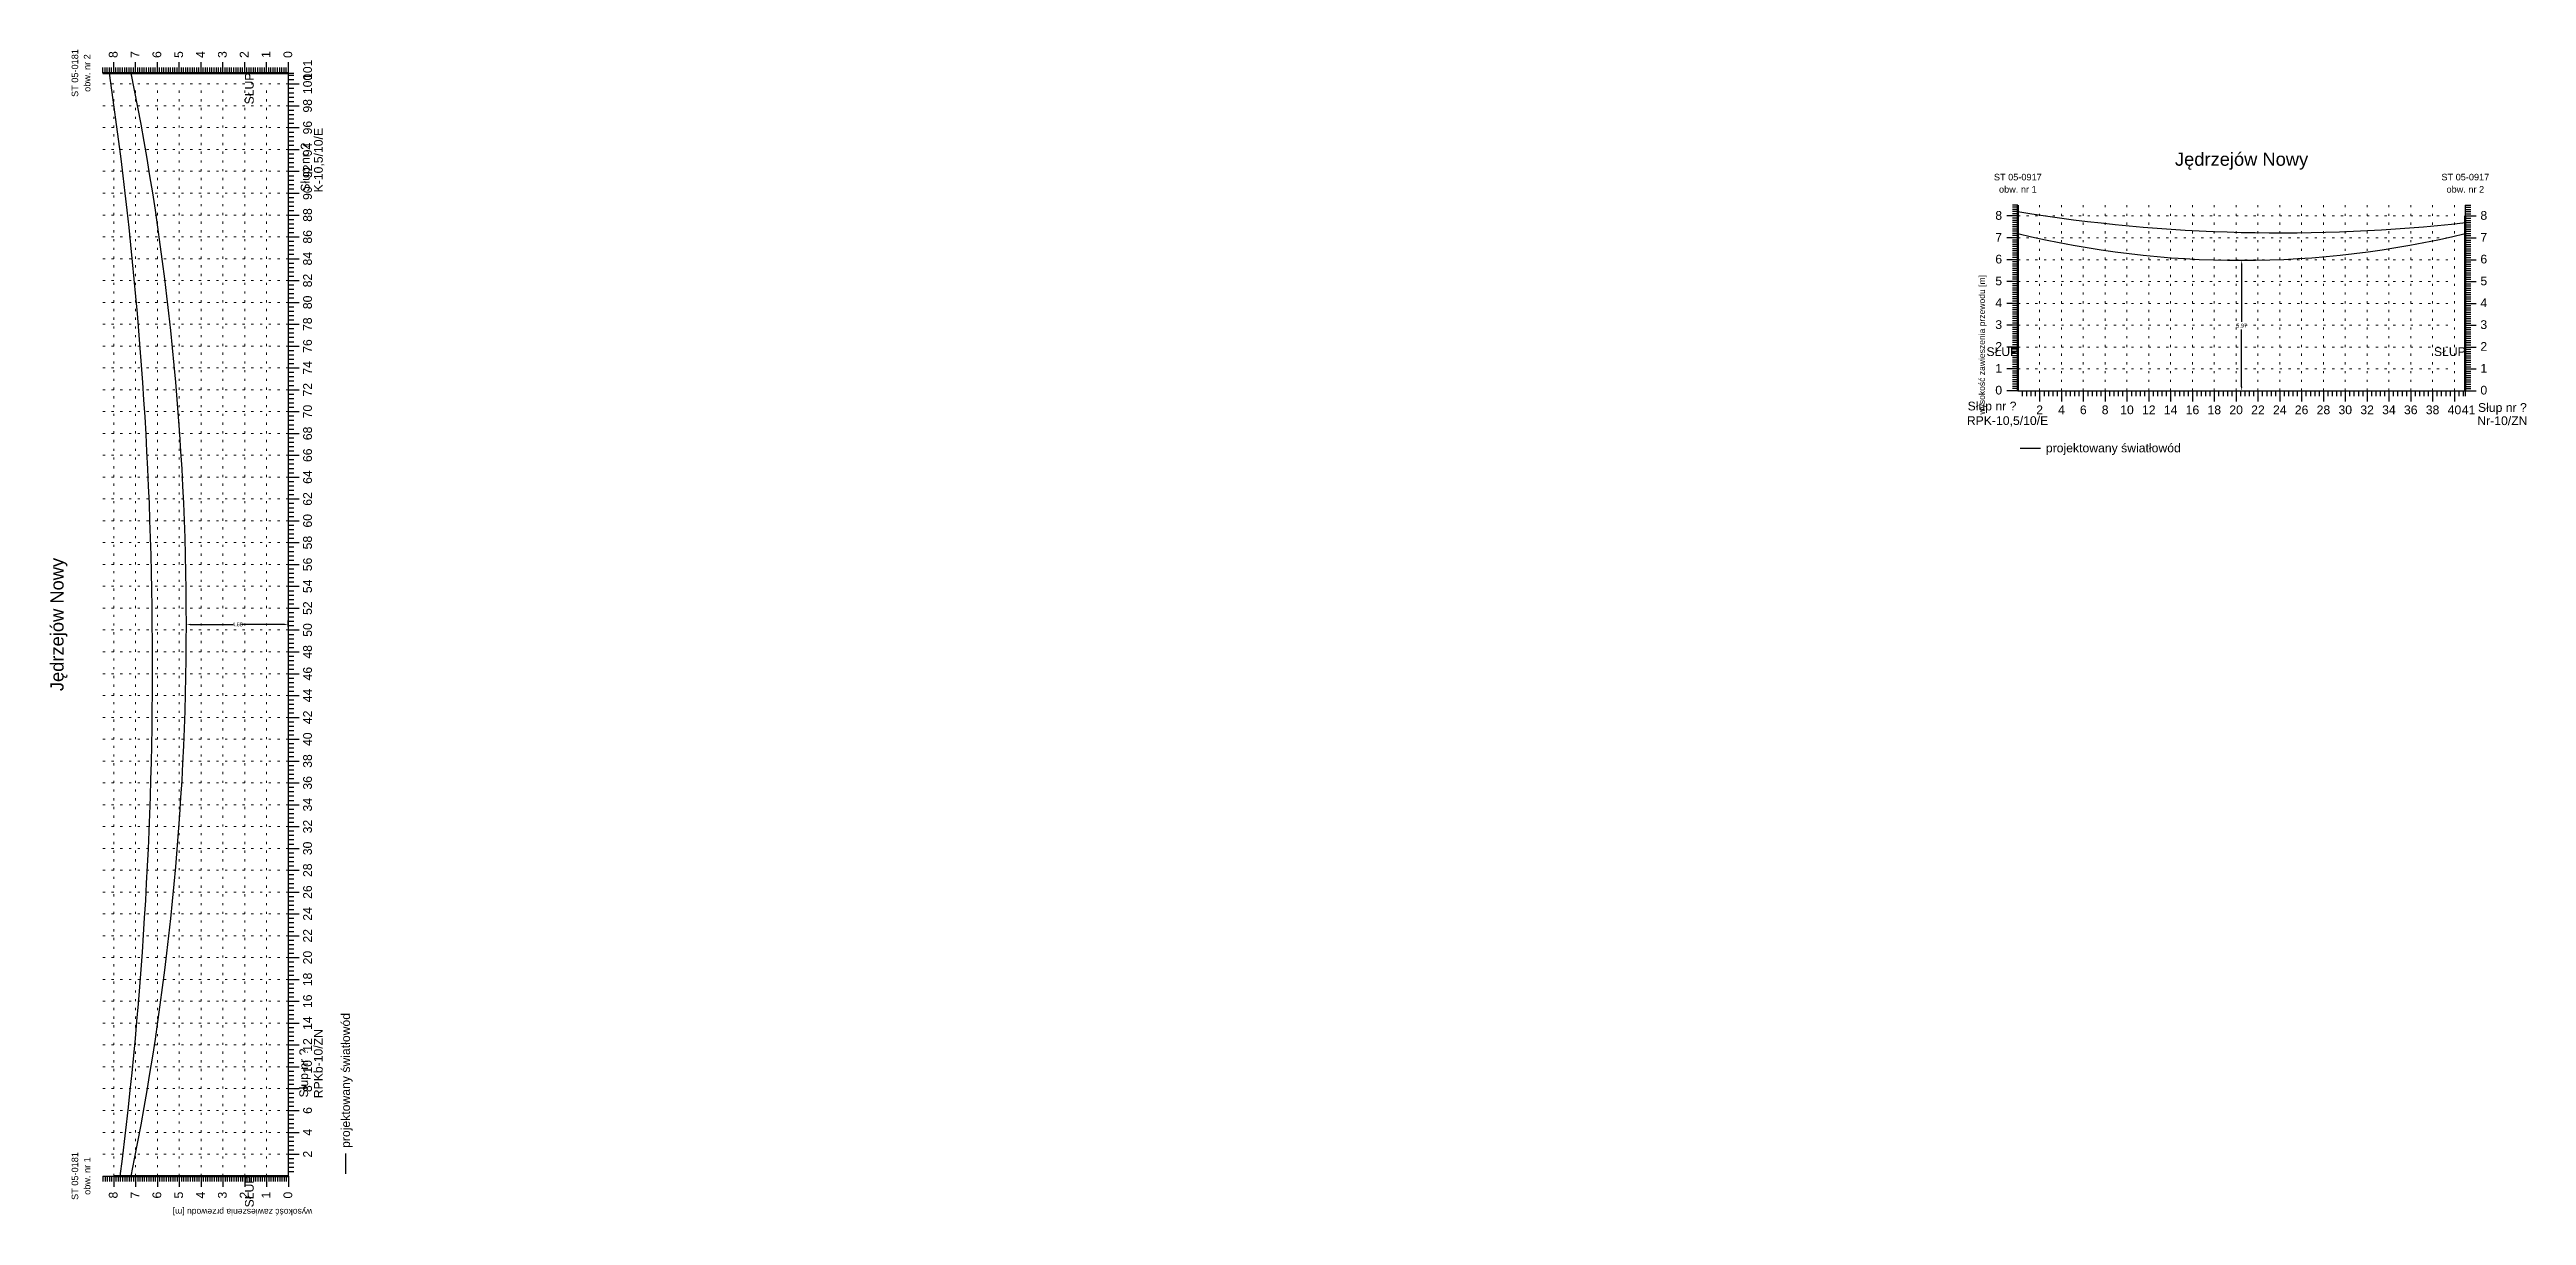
# Model space of a CAD drawing. Header units: inches. Extents: x -863 to 1426, y 1206 to 1480.
# Drawn here: x -79.5 to 34, y 1315.6 to 1369 of the extents above; entities that cross this region are included whole.
import ezdxf
from ezdxf.enums import TextEntityAlignment as Align

# ---------------------------------------------------------------- set-up
doc = ezdxf.new("R2010")
doc.units = ezdxf.units.IN
doc.header["$MEASUREMENT"] = 0
doc.linetypes.add('ACAD_ISO07W100', pattern=[3, 0, -3])
doc.layers.add('ramka', color=7, linetype='Continuous', plot=False)
doc.styles.get("Standard").update_dxf_attribs({"font": 'arial.ttf'})
doc.dimstyles.get("Standard").update_dxf_attribs({"dimtxt": 0.25, "dimasz": 0.18, "dimexe": 0.18, "dimexo": 0.0625, "dimgap": -0.09, "dimtad": 0, "dimtih": 1, "dimtoh": 1, "dimzin": 0, "dimdsep": 46, "dimtxsty": 'Standard', "dimcen": 0.09, "dimadec": 0, "dimazin": 0, "dimtfac": 1, "dimtofl": 0, "dimtmove": 0, "dimatfit": 3, "dimfxl": 1, "dimtolj": 1, "dimtzin": 0, "dimarcsym": 0})

msp = doc.modelspace()

# ---------------------------------------------------------------- texts
for s, height, p in [('ST 05-0181', 0.3, (-78.176, 1367.925)), ('obw. nr 2', 0.3, (-77.616, 1367.925)), ('101', 0.4, (-67.47, 1368.075)), ('100', 0.4, (-67.47, 1367.425)), ('98', 0.4, (-67.47, 1366.425)), ('96', 0.4, (-67.47, 1365.425)), ('94', 0.4, (-67.47, 1364.425)), ('92', 0.4, (-67.47, 1363.425)), ('90', 0.4, (-67.47, 1362.425)), ('88', 0.4, (-67.47, 1361.425)), ('86', 0.4, (-67.47, 1360.425)), ('84', 0.4, (-67.47, 1359.425)), ('82', 0.4, (-67.47, 1358.425)), ('80', 0.4, (-67.47, 1357.425)), ('78', 0.4, (-67.47, 1356.425)), ('76', 0.4, (-67.47, 1355.425)), ('72', 0.4, (-67.47, 1353.425)), ('74', 0.4, (-67.47, 1354.425)), ('70', 0.4, (-67.47, 1352.425)), ('68', 0.4, (-67.47, 1351.425)), ('66', 0.4, (-67.47, 1350.425)), ('64', 0.4, (-67.47, 1349.425)), ('62', 0.4, (-67.47, 1348.425)), ('60', 0.4, (-67.47, 1347.425)), ('Jędrzejów Nowy', 0.6, (-78.846, 1342.675)), ('58', 0.4, (-67.47, 1346.425)), ('56', 0.4, (-67.47, 1345.425)), ('54', 0.4, (-67.47, 1344.425)), ('52', 0.4, (-67.47, 1343.425)), ('50', 0.4, (-67.47, 1342.425)), ('48', 0.4, (-67.47, 1341.425)), ('46', 0.4, (-67.47, 1340.425)), ('44', 0.4, (-67.47, 1339.425)), ('42', 0.4, (-67.47, 1338.425)), ('40', 0.4, (-67.47, 1337.425)), ('38', 0.4, (-67.47, 1336.425)), ('36', 0.4, (-67.47, 1335.425)), ('34', 0.4, (-67.47, 1334.425)), ('32', 0.4, (-67.47, 1333.425)), ('30', 0.4, (-67.47, 1332.425)), ('28', 0.4, (-67.47, 1331.425)), ('26', 0.4, (-67.47, 1330.425)), ('24', 0.4, (-67.47, 1329.425)), ('22', 0.4, (-67.47, 1328.425)), ('20', 0.4, (-67.47, 1327.425)), ('18', 0.4, (-67.47, 1326.425)), ('16', 0.4, (-67.47, 1325.425)), ('14', 0.4, (-67.47, 1324.425)), ('12', 0.4, (-67.47, 1323.425)), ('10', 0.4, (-67.47, 1322.425)), ('8', 0.4, (-67.47, 1321.425)), ('6', 0.4, (-67.47, 1320.425)), ('ST 05-0181', 0.3, (-78.176, 1317.425)), ('2', 0.4, (-67.47, 1318.425)), ('4', 0.4, (-67.47, 1319.425)), ('obw. nr 1', 0.3, (-77.616, 1317.425))]:
    msp.add_text(s, height=height, rotation=90).set_placement(p, align=Align.CENTER)
for s, p in [('8', (-76.372, 1368.615)), ('7', (-75.372, 1368.615)), ('6', (-74.372, 1368.615)), ('5', (-73.372, 1368.615)), ('4', (-72.372, 1368.615)), ('3', (-71.372, 1368.615)), ('2', (-70.372, 1368.615)), ('1', (-69.372, 1368.615)), ('0', (-68.372, 1368.615)), ('K-10,5/10/E', (-66.972, 1362.46)), ('Słup nr ?', (-67.577, 1362.491)), ('projektowany światłowód', (-65.726, 1318.71)), ('Słup nr ?', (-67.644, 1321.02)), ('RPKb-10/ZN', (-66.977, 1320.986))]:
    msp.add_text(s, height=0.4, rotation=90).set_placement(p)
for s, height, p in [('Jędrzejów Nowy', 0.6, (20.927, 1363.68)), ('ST 05-0917', 0.3, (10.677, 1363.01)), ('obw. nr 1', 0.3, (10.677, 1362.45)), ('ST 05-0917', 0.3, (31.177, 1363.01)), ('obw. nr 2', 0.3, (31.177, 1362.45)), ('2', 0.4, (11.677, 1352.304)), ('4', 0.4, (12.677, 1352.304)), ('6', 0.4, (13.677, 1352.304)), ('8', 0.4, (14.677, 1352.304)), ('10', 0.4, (15.677, 1352.304)), ('12', 0.4, (16.677, 1352.304)), ('14', 0.4, (17.677, 1352.304)), ('16', 0.4, (18.677, 1352.304)), ('18', 0.4, (19.677, 1352.304)), ('20', 0.4, (20.677, 1352.304)), ('22', 0.4, (21.677, 1352.304)), ('24', 0.4, (22.677, 1352.304)), ('26', 0.4, (23.677, 1352.304)), ('28', 0.4, (24.677, 1352.304)), ('30', 0.4, (25.677, 1352.304)), ('32', 0.4, (26.677, 1352.304)), ('34', 0.4, (27.677, 1352.304)), ('36', 0.4, (28.677, 1352.304)), ('38', 0.4, (29.677, 1352.304)), ('40', 0.4, (30.677, 1352.304)), ('41', 0.4, (31.327, 1352.304))]:
    msp.add_text(s, height=height).set_placement(p, align=Align.CENTER)
for s, p in [('8', (9.957, 1361.206)), ('7', (9.957, 1360.206)), ('6', (9.957, 1359.206)), ('5', (9.957, 1358.206)), ('4', (9.957, 1357.206)), ('3', (9.957, 1356.206)), ('2', (9.957, 1355.206)), ('1', (9.957, 1354.206)), ('0', (9.957, 1353.206))]:
    msp.add_text(s, height=0.4).set_placement(p, align=Align.RIGHT)
for s, p in [('8', (31.867, 1361.206)), ('7', (31.867, 1360.206)), ('6', (31.867, 1359.206)), ('5', (31.867, 1358.206)), ('4', (31.867, 1357.206)), ('3', (31.867, 1356.206)), ('2', (31.867, 1355.206)), ('1', (31.867, 1354.206)), ('Słup nr ?', (8.377, 1352.478)), ('Słup nr ?', (31.757, 1352.411)), ('0', (31.867, 1353.206)), ('RPK-10,5/10/E', (8.343, 1351.811)), ('Nr-10/ZN', (31.726, 1351.806)), ('projektowany światłowód', (11.962, 1350.56))]:
    msp.add_text(s, height=0.4).set_placement(p)
for s, p in [('8', (-76.372, 1316.705)), ('7', (-75.372, 1316.705)), ('6', (-74.372, 1316.705)), ('5', (-73.372, 1316.705)), ('4', (-72.372, 1316.705)), ('3', (-71.372, 1316.705)), ('2', (-70.372, 1316.705)), ('1', (-69.372, 1316.705)), ('0', (-68.372, 1316.705))]:
    msp.add_text(s, height=0.4, rotation=90).set_placement(p, align=Align.RIGHT)
at = {"attachment_point": 5}
for s, insert, char_height, width, rotation in [('SŁUP', (-70.332, 1367.217), 0.4, 1.537, 90), ('wysokość zawieszenia przewodu [m]', (9.074, 1355.482), 0.28, 9.28, 90), ('SŁUP', (-70.332, 1316.717), 0.4, 1.537, 90), ('wysokość zawieszenia przewodu [m]', (-70.648, 1315.822), 0.28, 9.28, 180)]:
    msp.add_mtext(s, dxfattribs=dict(at, insert=insert, char_height=char_height, width=width, rotation=rotation))
at = {"char_height": 0.4, "width": 1.537, "attachment_point": 5}
for insert in [(9.969, 1355.166), (30.469, 1355.166)]:
    msp.add_mtext('SŁUP', dxfattribs=dict(at, insert=insert))

# ---------------------------------------------------------------- blocks, each defined once
blk = doc.blocks.new('*D10')
at = {"color": 0, "lineweight": -2}
for p, q in [((-73.22, 1342.73), (-73.22, 1342.86)), ((-73.04, 1342.68), (-71.06, 1342.68)), ((-68.73, 1342.68), (-70.7, 1342.68)), ((-68.55, 1342.58), (-68.55, 1342.86))]:
    blk.add_line(p, q, dxfattribs=at)
at = {"color": 0}
for points in [[(-73.04, 1342.71), (-73.04, 1342.65), (-73.22, 1342.68)], [(-68.73, 1342.71), (-68.73, 1342.65), (-68.55, 1342.68)]]:
    blk.add_solid(points, dxfattribs=at)
at = {"layer": 'Defpoints', "color": 0}
for p in [(-73.22, 1342.67), (-68.55, 1342.68), (-68.55, 1342.52)]:
    blk.add_point(p, dxfattribs=at)
at = {"color": 0, "lineweight": 25, "insert": (-70.88, 1342.68), "char_height": 0.18, "attachment_point": 5}
blk.add_mtext('\\A1;4.68', dxfattribs=at)
blk = doc.blocks.new('*D11')
at = {"color": 0, "lineweight": -2}
for p, q in [((20.98, 1359.35), (21.11, 1359.35)), ((20.93, 1359.17), (20.93, 1356.54)), ((20.93, 1353.56), (20.93, 1356.18)), ((20.83, 1353.38), (21.11, 1353.38))]:
    blk.add_line(p, q, dxfattribs=at)
at = {"color": 0}
for points in [[(20.96, 1359.17), (20.9, 1359.17), (20.93, 1359.35)], [(20.96, 1353.56), (20.9, 1353.56), (20.93, 1353.38)]]:
    blk.add_solid(points, dxfattribs=at)
at = {"layer": 'Defpoints', "color": 0}
for p in [(20.92, 1359.35), (20.77, 1353.38), (20.93, 1353.38)]:
    blk.add_point(p, dxfattribs=at)
at = {"color": 0, "lineweight": 25, "insert": (20.93, 1356.36), "char_height": 0.18, "attachment_point": 5}
blk.add_mtext('\\A1;5.97', dxfattribs=at)

# ---------------------------------------------------------------- dimensions: what is measured, and where the dimension line sits
at = {"lineweight": 25}
for base, p1, p2, angle, text, picture, middle in [((20.927, 1353.38), (20.919, 1359.35), (20.769, 1353.38), 90, '5.97', '*D11', (20.927, 1356.365)), ((-68.546, 1342.675), (-73.221, 1342.667), (-68.546, 1342.517), 180, '4.68', '*D10', (-70.883, 1342.675))]:
    dim = msp.add_linear_dim(base=base, p1=p1, p2=p2, angle=angle, text=text, dimstyle='Standard', dxfattribs=at)
    dim.commit()
    dim.dimension.update_dxf_attribs({"geometry": picture, "text_midpoint": middle})

# ---------------------------------------------------------------- linework, layer by layer
for p, q in [((-76.546, 1367.925), (-76.546, 1368.425)), ((-75.546, 1367.925), (-75.546, 1368.425)), ((-74.546, 1367.925), (-74.546, 1368.425)), ((-73.546, 1367.925), (-73.546, 1368.425)), ((-72.546, 1367.925), (-72.546, 1368.425)), ((-71.546, 1367.925), (-71.546, 1368.425)), ((-70.546, 1367.925), (-70.546, 1368.425)), ((-69.546, 1367.925), (-69.546, 1368.425)), ((-68.546, 1367.925), (-68.546, 1368.425)), ((-77.046, 1367.925), (-77.046, 1368.175)), ((-77.046, 1367.925), (-68.546, 1367.925)), ((-76.946, 1367.925), (-76.946, 1368.175)), ((-76.846, 1367.925), (-76.846, 1368.175)), ((-76.746, 1367.925), (-76.746, 1368.175)), ((-76.646, 1367.925), (-76.646, 1368.175)), ((-76.446, 1367.925), (-76.446, 1368.175)), ((-76.346, 1367.925), (-76.346, 1368.175)), ((-76.246, 1367.925), (-76.246, 1368.175)), ((-76.146, 1367.925), (-76.146, 1368.175)), ((-76.046, 1367.925), (-76.046, 1368.175)), ((-75.946, 1367.925), (-75.946, 1368.175)), ((-75.846, 1367.925), (-75.846, 1368.175)), ((-75.746, 1367.925), (-75.746, 1368.175)), ((-75.646, 1367.925), (-75.646, 1368.175)), ((-75.446, 1367.925), (-75.446, 1368.175)), ((-75.346, 1367.925), (-75.346, 1368.175)), ((-75.246, 1367.925), (-75.246, 1368.175)), ((-75.146, 1367.925), (-75.146, 1368.175)), ((-75.046, 1367.925), (-75.046, 1368.175)), ((-74.946, 1367.925), (-74.946, 1368.175)), ((-74.846, 1367.925), (-74.846, 1368.175)), ((-74.746, 1367.925), (-74.746, 1368.175)), ((-74.646, 1367.925), (-74.646, 1368.175)), ((-74.446, 1367.925), (-74.446, 1368.175)), ((-74.346, 1367.925), (-74.346, 1368.175)), ((-74.246, 1367.925), (-74.246, 1368.175)), ((-74.146, 1367.925), (-74.146, 1368.175)), ((-74.046, 1367.925), (-74.046, 1368.175)), ((-73.946, 1367.925), (-73.946, 1368.175)), ((-73.846, 1367.925), (-73.846, 1368.175)), ((-73.746, 1367.925), (-73.746, 1368.175)), ((-73.646, 1367.925), (-73.646, 1368.175)), ((-73.446, 1367.925), (-73.446, 1368.175)), ((-73.346, 1367.925), (-73.346, 1368.175)), ((-73.246, 1367.925), (-73.246, 1368.175)), ((-73.146, 1367.925), (-73.146, 1368.175)), ((-73.046, 1367.925), (-73.046, 1368.175)), ((-72.946, 1367.925), (-72.946, 1368.175)), ((-72.846, 1367.925), (-72.846, 1368.175)), ((-72.746, 1367.925), (-72.746, 1368.175)), ((-72.646, 1367.925), (-72.646, 1368.175)), ((-72.446, 1367.925), (-72.446, 1368.175)), ((-72.346, 1367.925), (-72.346, 1368.175)), ((-72.246, 1367.925), (-72.246, 1368.175)), ((-72.146, 1367.925), (-72.146, 1368.175)), ((-72.046, 1367.925), (-72.046, 1368.175)), ((-71.946, 1367.925), (-71.946, 1368.175)), ((-71.846, 1367.925), (-71.846, 1368.175)), ((-71.746, 1367.925), (-71.746, 1368.175)), ((-71.646, 1367.925), (-71.646, 1368.175)), ((-71.446, 1367.925), (-71.446, 1368.175)), ((-71.346, 1367.925), (-71.346, 1368.175)), ((-71.246, 1367.925), (-71.246, 1368.175)), ((-71.146, 1367.925), (-71.146, 1368.175)), ((-71.046, 1367.925), (-71.046, 1368.175)), ((-70.946, 1367.925), (-70.946, 1368.175)), ((-70.846, 1367.925), (-70.846, 1368.175)), ((-70.746, 1367.925), (-70.746, 1368.175)), ((-70.646, 1367.925), (-70.646, 1368.175)), ((-70.446, 1367.925), (-70.446, 1368.175)), ((-70.346, 1367.925), (-70.346, 1368.175)), ((-70.246, 1367.925), (-70.246, 1368.175)), ((-70.146, 1367.925), (-70.146, 1368.175)), ((-70.046, 1367.925), (-70.046, 1368.175)), ((-69.946, 1367.925), (-69.946, 1368.175)), ((-69.846, 1367.925), (-69.846, 1368.175)), ((-69.746, 1367.925), (-69.746, 1368.175)), ((-69.646, 1367.925), (-69.646, 1368.175)), ((-69.446, 1367.925), (-69.446, 1368.175)), ((-69.346, 1367.925), (-69.346, 1368.175)), ((-69.246, 1367.925), (-69.246, 1368.175)), ((-69.146, 1367.925), (-69.146, 1368.175)), ((-69.046, 1367.925), (-69.046, 1368.175)), ((-68.946, 1367.925), (-68.946, 1368.175)), ((-68.846, 1367.925), (-68.846, 1368.175)), ((-68.746, 1367.925), (-68.746, 1368.175)), ((-68.646, 1367.925), (-68.646, 1368.175)), ((-68.546, 1317.425), (-68.546, 1367.925)), ((-68.546, 1367.925), (-68.296, 1367.925)), ((-68.546, 1367.825), (-68.296, 1367.825)), ((-68.546, 1367.625), (-68.296, 1367.625)), ((-68.546, 1367.425), (-68.046, 1367.425)), ((-68.546, 1367.225), (-68.296, 1367.225)), ((-68.546, 1367.025), (-68.296, 1367.025)), ((-68.546, 1366.825), (-68.296, 1366.825)), ((-68.546, 1366.625), (-68.296, 1366.625)), ((-68.546, 1366.425), (-68.046, 1366.425)), ((-68.546, 1366.225), (-68.296, 1366.225)), ((-68.546, 1366.025), (-68.296, 1366.025)), ((-68.546, 1365.825), (-68.296, 1365.825)), ((-68.546, 1365.625), (-68.296, 1365.625)), ((-68.546, 1365.425), (-68.046, 1365.425)), ((-68.546, 1365.225), (-68.296, 1365.225)), ((-68.546, 1365.025), (-68.296, 1365.025)), ((-68.546, 1364.825), (-68.296, 1364.825)), ((-68.546, 1364.625), (-68.296, 1364.625)), ((-68.546, 1364.425), (-68.046, 1364.425)), ((-68.546, 1364.225), (-68.296, 1364.225)), ((-68.546, 1364.025), (-68.296, 1364.025)), ((-68.546, 1363.825), (-68.296, 1363.825)), ((-68.546, 1363.625), (-68.296, 1363.625)), ((-68.546, 1363.425), (-68.046, 1363.425)), ((-68.546, 1363.225), (-68.296, 1363.225)), ((-68.546, 1363.025), (-68.296, 1363.025)), ((-68.546, 1362.825), (-68.296, 1362.825)), ((-68.546, 1362.625), (-68.296, 1362.625)), ((-68.546, 1362.425), (-68.046, 1362.425)), ((-68.546, 1362.225), (-68.296, 1362.225)), ((-68.546, 1362.025), (-68.296, 1362.025)), ((-68.546, 1361.825), (-68.296, 1361.825)), ((-68.546, 1361.625), (-68.296, 1361.625)), ((10.677, 1361.88), (10.427, 1361.88)), ((10.677, 1361.78), (10.427, 1361.78)), ((10.677, 1361.68), (10.427, 1361.68)), ((10.677, 1361.88), (10.677, 1353.38)), ((31.177, 1361.88), (31.177, 1353.38)), ((31.177, 1361.88), (31.427, 1361.88)), ((31.177, 1361.78), (31.427, 1361.78)), ((31.177, 1361.68), (31.427, 1361.68)), ((-68.546, 1361.425), (-68.046, 1361.425)), ((-68.546, 1361.225), (-68.296, 1361.225)), ((-68.546, 1361.025), (-68.296, 1361.025)), ((-68.546, 1360.825), (-68.296, 1360.825)), ((-68.546, 1360.625), (-68.296, 1360.625)), ((10.677, 1361.38), (10.177, 1361.38)), ((10.677, 1361.58), (10.427, 1361.58)), ((10.677, 1361.48), (10.427, 1361.48)), ((10.677, 1361.28), (10.427, 1361.28)), ((10.677, 1361.18), (10.427, 1361.18)), ((10.677, 1361.08), (10.427, 1361.08)), ((10.677, 1360.98), (10.427, 1360.98)), ((10.677, 1360.88), (10.427, 1360.88)), ((10.677, 1360.78), (10.427, 1360.78)), ((10.677, 1360.68), (10.427, 1360.68)), ((10.677, 1360.58), (10.427, 1360.58)), ((10.677, 1360.48), (10.427, 1360.48)), ((31.177, 1361.58), (31.427, 1361.58)), ((31.177, 1361.48), (31.427, 1361.48)), ((31.177, 1361.38), (31.677, 1361.38)), ((31.177, 1361.28), (31.427, 1361.28)), ((31.177, 1361.18), (31.427, 1361.18)), ((31.177, 1361.08), (31.427, 1361.08)), ((31.177, 1360.98), (31.427, 1360.98)), ((31.177, 1360.88), (31.427, 1360.88)), ((31.177, 1360.78), (31.427, 1360.78)), ((31.177, 1360.68), (31.427, 1360.68)), ((31.177, 1360.58), (31.427, 1360.58)), ((31.177, 1360.48), (31.427, 1360.48)), ((-68.546, 1360.425), (-68.046, 1360.425)), ((-68.546, 1360.225), (-68.296, 1360.225)), ((-68.546, 1360.025), (-68.296, 1360.025)), ((-68.546, 1359.825), (-68.296, 1359.825)), ((-68.546, 1359.625), (-68.296, 1359.625)), ((-68.546, 1359.425), (-68.046, 1359.425)), ((10.677, 1360.38), (10.177, 1360.38)), ((10.677, 1359.38), (10.177, 1359.38)), ((10.677, 1360.28), (10.427, 1360.28)), ((10.677, 1360.18), (10.427, 1360.18)), ((10.677, 1360.08), (10.427, 1360.08)), ((10.677, 1359.98), (10.427, 1359.98)), ((10.677, 1359.88), (10.427, 1359.88)), ((10.677, 1359.78), (10.427, 1359.78)), ((10.677, 1359.68), (10.427, 1359.68)), ((10.677, 1359.58), (10.427, 1359.58)), ((10.677, 1359.48), (10.427, 1359.48)), ((31.177, 1360.38), (31.677, 1360.38)), ((31.177, 1360.28), (31.427, 1360.28)), ((31.177, 1360.18), (31.427, 1360.18)), ((31.177, 1360.08), (31.427, 1360.08)), ((31.177, 1359.98), (31.427, 1359.98)), ((31.177, 1359.88), (31.427, 1359.88)), ((31.177, 1359.78), (31.427, 1359.78)), ((31.177, 1359.68), (31.427, 1359.68)), ((31.177, 1359.58), (31.427, 1359.58)), ((31.177, 1359.48), (31.427, 1359.48)), ((31.177, 1359.38), (31.677, 1359.38)), ((-68.546, 1359.225), (-68.296, 1359.225)), ((-68.546, 1359.025), (-68.296, 1359.025)), ((-68.546, 1358.825), (-68.296, 1358.825)), ((-68.546, 1358.625), (-68.296, 1358.625)), ((-68.546, 1358.425), (-68.046, 1358.425)), ((-68.546, 1358.225), (-68.296, 1358.225)), ((10.677, 1358.38), (10.177, 1358.38)), ((10.677, 1359.28), (10.427, 1359.28)), ((10.677, 1359.18), (10.427, 1359.18)), ((10.677, 1359.08), (10.427, 1359.08)), ((10.677, 1358.98), (10.427, 1358.98)), ((10.677, 1358.88), (10.427, 1358.88)), ((10.677, 1358.78), (10.427, 1358.78)), ((10.677, 1358.68), (10.427, 1358.68)), ((10.677, 1358.58), (10.427, 1358.58)), ((10.677, 1358.48), (10.427, 1358.48)), ((10.677, 1358.28), (10.427, 1358.28)), ((10.677, 1358.18), (10.427, 1358.18)), ((31.177, 1359.28), (31.427, 1359.28)), ((31.177, 1359.18), (31.427, 1359.18)), ((31.177, 1359.08), (31.427, 1359.08)), ((31.177, 1358.98), (31.427, 1358.98)), ((31.177, 1358.88), (31.427, 1358.88)), ((31.177, 1358.78), (31.427, 1358.78)), ((31.177, 1358.68), (31.427, 1358.68)), ((31.177, 1358.58), (31.427, 1358.58)), ((31.177, 1358.48), (31.427, 1358.48)), ((31.177, 1358.38), (31.677, 1358.38)), ((31.177, 1358.28), (31.427, 1358.28)), ((31.177, 1358.18), (31.427, 1358.18)), ((-68.546, 1358.025), (-68.296, 1358.025)), ((-68.546, 1357.825), (-68.296, 1357.825)), ((-68.546, 1357.625), (-68.296, 1357.625)), ((-68.546, 1357.425), (-68.046, 1357.425)), ((-68.546, 1357.225), (-68.296, 1357.225)), ((10.677, 1357.38), (10.177, 1357.38)), ((10.677, 1358.08), (10.427, 1358.08)), ((10.677, 1357.98), (10.427, 1357.98)), ((10.677, 1357.88), (10.427, 1357.88)), ((10.677, 1357.78), (10.427, 1357.78)), ((10.677, 1357.68), (10.427, 1357.68)), ((10.677, 1357.58), (10.427, 1357.58)), ((10.677, 1357.48), (10.427, 1357.48)), ((10.677, 1357.28), (10.427, 1357.28)), ((10.677, 1357.18), (10.427, 1357.18)), ((10.677, 1357.08), (10.427, 1357.08)), ((31.177, 1358.08), (31.427, 1358.08)), ((31.177, 1357.98), (31.427, 1357.98)), ((31.177, 1357.88), (31.427, 1357.88)), ((31.177, 1357.78), (31.427, 1357.78)), ((31.177, 1357.68), (31.427, 1357.68)), ((31.177, 1357.58), (31.427, 1357.58)), ((31.177, 1357.48), (31.427, 1357.48)), ((31.177, 1357.38), (31.677, 1357.38)), ((31.177, 1357.28), (31.427, 1357.28)), ((31.177, 1357.18), (31.427, 1357.18)), ((31.177, 1357.08), (31.427, 1357.08)), ((-68.546, 1357.025), (-68.296, 1357.025)), ((-68.546, 1356.825), (-68.296, 1356.825)), ((-68.546, 1356.625), (-68.296, 1356.625)), ((-68.546, 1356.425), (-68.046, 1356.425)), ((-68.546, 1356.225), (-68.296, 1356.225)), ((-68.546, 1356.025), (-68.296, 1356.025)), ((10.677, 1356.38), (10.177, 1356.38)), ((10.677, 1356.98), (10.427, 1356.98)), ((10.677, 1356.88), (10.427, 1356.88)), ((10.677, 1356.78), (10.427, 1356.78)), ((10.677, 1356.68), (10.427, 1356.68)), ((10.677, 1356.58), (10.427, 1356.58)), ((10.677, 1356.48), (10.427, 1356.48)), ((10.677, 1356.28), (10.427, 1356.28)), ((10.677, 1356.18), (10.427, 1356.18)), ((10.677, 1356.08), (10.427, 1356.08)), ((10.677, 1355.98), (10.427, 1355.98)), ((31.177, 1356.98), (31.427, 1356.98)), ((31.177, 1356.88), (31.427, 1356.88)), ((31.177, 1356.78), (31.427, 1356.78)), ((31.177, 1356.68), (31.427, 1356.68)), ((31.177, 1356.58), (31.427, 1356.58)), ((31.177, 1356.48), (31.427, 1356.48)), ((31.177, 1356.38), (31.677, 1356.38)), ((31.177, 1356.28), (31.427, 1356.28)), ((31.177, 1356.18), (31.427, 1356.18)), ((31.177, 1356.08), (31.427, 1356.08)), ((31.177, 1355.98), (31.427, 1355.98)), ((-68.546, 1355.825), (-68.296, 1355.825)), ((-68.546, 1355.625), (-68.296, 1355.625)), ((-68.546, 1355.425), (-68.046, 1355.425)), ((-68.546, 1355.225), (-68.296, 1355.225)), ((-68.546, 1355.025), (-68.296, 1355.025)), ((-68.546, 1354.825), (-68.296, 1354.825)), ((10.677, 1355.38), (10.177, 1355.38)), ((10.677, 1355.88), (10.427, 1355.88)), ((10.677, 1355.78), (10.427, 1355.78)), ((10.677, 1355.68), (10.427, 1355.68)), ((10.677, 1355.58), (10.427, 1355.58)), ((10.677, 1355.48), (10.427, 1355.48)), ((10.677, 1355.28), (10.427, 1355.28)), ((10.677, 1355.18), (10.427, 1355.18)), ((10.677, 1355.08), (10.427, 1355.08)), ((10.677, 1354.98), (10.427, 1354.98)), ((10.677, 1354.88), (10.427, 1354.88)), ((10.677, 1354.78), (10.427, 1354.78)), ((31.177, 1355.88), (31.427, 1355.88)), ((31.177, 1355.78), (31.427, 1355.78)), ((31.177, 1355.68), (31.427, 1355.68)), ((31.177, 1355.58), (31.427, 1355.58)), ((31.177, 1355.48), (31.427, 1355.48)), ((31.177, 1355.38), (31.677, 1355.38)), ((31.177, 1355.28), (31.427, 1355.28)), ((31.177, 1355.18), (31.427, 1355.18)), ((31.177, 1355.08), (31.427, 1355.08)), ((31.177, 1354.98), (31.427, 1354.98)), ((31.177, 1354.88), (31.427, 1354.88)), ((31.177, 1354.78), (31.427, 1354.78)), ((-68.546, 1354.625), (-68.296, 1354.625)), ((-68.546, 1354.425), (-68.046, 1354.425)), ((-68.546, 1354.225), (-68.296, 1354.225)), ((-68.546, 1354.025), (-68.296, 1354.025)), ((-68.546, 1353.825), (-68.296, 1353.825)), ((10.677, 1354.38), (10.177, 1354.38)), ((10.677, 1354.68), (10.427, 1354.68)), ((10.677, 1354.58), (10.427, 1354.58)), ((10.677, 1354.48), (10.427, 1354.48)), ((10.677, 1354.28), (10.427, 1354.28)), ((10.677, 1354.18), (10.427, 1354.18)), ((10.677, 1354.08), (10.427, 1354.08)), ((10.677, 1353.98), (10.427, 1353.98)), ((10.677, 1353.88), (10.427, 1353.88)), ((10.677, 1353.78), (10.427, 1353.78)), ((10.677, 1353.68), (10.427, 1353.68)), ((31.177, 1354.68), (31.427, 1354.68)), ((31.177, 1354.58), (31.427, 1354.58)), ((31.177, 1354.48), (31.427, 1354.48)), ((31.177, 1354.38), (31.677, 1354.38)), ((31.177, 1354.28), (31.427, 1354.28)), ((31.177, 1354.18), (31.427, 1354.18)), ((31.177, 1354.08), (31.427, 1354.08)), ((31.177, 1353.98), (31.427, 1353.98)), ((31.177, 1353.88), (31.427, 1353.88)), ((31.177, 1353.78), (31.427, 1353.78)), ((31.177, 1353.68), (31.427, 1353.68)), ((-68.546, 1353.625), (-68.296, 1353.625)), ((-68.546, 1353.425), (-68.046, 1353.425)), ((-68.546, 1353.225), (-68.296, 1353.225)), ((-68.546, 1353.025), (-68.296, 1353.025)), ((-68.546, 1352.825), (-68.296, 1352.825)), ((-68.546, 1352.625), (-68.296, 1352.625)), ((10.677, 1353.38), (10.177, 1353.38)), ((10.677, 1353.58), (10.427, 1353.58)), ((10.677, 1353.48), (10.427, 1353.48)), ((10.677, 1353.38), (31.177, 1353.38)), ((10.877, 1353.38), (10.877, 1353.13)), ((11.077, 1353.38), (11.077, 1353.13)), ((11.277, 1353.38), (11.277, 1353.13)), ((11.477, 1353.38), (11.477, 1353.13)), ((11.677, 1353.38), (11.677, 1352.88)), ((11.877, 1353.38), (11.877, 1353.13)), ((12.077, 1353.38), (12.077, 1353.13)), ((12.277, 1353.38), (12.277, 1353.13)), ((12.477, 1353.38), (12.477, 1353.13)), ((12.677, 1353.38), (12.677, 1352.88)), ((12.877, 1353.38), (12.877, 1353.13)), ((13.077, 1353.38), (13.077, 1353.13)), ((13.277, 1353.38), (13.277, 1353.13)), ((13.477, 1353.38), (13.477, 1353.13)), ((13.677, 1353.38), (13.677, 1352.88)), ((13.877, 1353.38), (13.877, 1353.13)), ((14.077, 1353.38), (14.077, 1353.13)), ((14.277, 1353.38), (14.277, 1353.13)), ((14.477, 1353.38), (14.477, 1353.13)), ((14.677, 1353.38), (14.677, 1352.88)), ((14.877, 1353.38), (14.877, 1353.13)), ((15.077, 1353.38), (15.077, 1353.13)), ((15.277, 1353.38), (15.277, 1353.13)), ((15.477, 1353.38), (15.477, 1353.13)), ((15.677, 1353.38), (15.677, 1352.88)), ((15.877, 1353.38), (15.877, 1353.13)), ((16.077, 1353.38), (16.077, 1353.13)), ((16.277, 1353.38), (16.277, 1353.13)), ((16.477, 1353.38), (16.477, 1353.13)), ((16.677, 1353.38), (16.677, 1352.88)), ((16.877, 1353.38), (16.877, 1353.13)), ((17.077, 1353.38), (17.077, 1353.13)), ((17.277, 1353.38), (17.277, 1353.13)), ((17.477, 1353.38), (17.477, 1353.13)), ((17.677, 1353.38), (17.677, 1352.88)), ((17.877, 1353.38), (17.877, 1353.13)), ((18.077, 1353.38), (18.077, 1353.13)), ((18.277, 1353.38), (18.277, 1353.13)), ((18.477, 1353.38), (18.477, 1353.13)), ((18.677, 1353.38), (18.677, 1352.88)), ((18.877, 1353.38), (18.877, 1353.13)), ((19.077, 1353.38), (19.077, 1353.13)), ((19.277, 1353.38), (19.277, 1353.13)), ((19.477, 1353.38), (19.477, 1353.13)), ((19.677, 1353.38), (19.677, 1352.88)), ((19.877, 1353.38), (19.877, 1353.13)), ((20.077, 1353.38), (20.077, 1353.13)), ((20.277, 1353.38), (20.277, 1353.13)), ((20.477, 1353.38), (20.477, 1353.13)), ((20.677, 1353.38), (20.677, 1352.88)), ((20.877, 1353.38), (20.877, 1353.13)), ((21.077, 1353.38), (21.077, 1353.13)), ((21.277, 1353.38), (21.277, 1353.13)), ((21.477, 1353.38), (21.477, 1353.13)), ((21.677, 1353.38), (21.677, 1352.88)), ((21.877, 1353.38), (21.877, 1353.13)), ((22.077, 1353.38), (22.077, 1353.13)), ((22.277, 1353.38), (22.277, 1353.13)), ((22.477, 1353.38), (22.477, 1353.13)), ((22.677, 1353.38), (22.677, 1352.88)), ((22.877, 1353.38), (22.877, 1353.13)), ((23.077, 1353.38), (23.077, 1353.13)), ((23.277, 1353.38), (23.277, 1353.13)), ((23.477, 1353.38), (23.477, 1353.13)), ((23.677, 1353.38), (23.677, 1352.88)), ((23.877, 1353.38), (23.877, 1353.13)), ((24.077, 1353.38), (24.077, 1353.13)), ((24.277, 1353.38), (24.277, 1353.13)), ((24.477, 1353.38), (24.477, 1353.13)), ((24.677, 1353.38), (24.677, 1352.88)), ((24.877, 1353.38), (24.877, 1353.13)), ((25.077, 1353.38), (25.077, 1353.13)), ((25.277, 1353.38), (25.277, 1353.13)), ((25.477, 1353.38), (25.477, 1353.13)), ((25.677, 1353.38), (25.677, 1352.88)), ((25.877, 1353.38), (25.877, 1353.13)), ((26.077, 1353.38), (26.077, 1353.13)), ((26.277, 1353.38), (26.277, 1353.13)), ((26.477, 1353.38), (26.477, 1353.13)), ((26.677, 1353.38), (26.677, 1352.88)), ((26.877, 1353.38), (26.877, 1353.13)), ((27.077, 1353.38), (27.077, 1353.13)), ((27.277, 1353.38), (27.277, 1353.13)), ((27.477, 1353.38), (27.477, 1353.13)), ((27.677, 1353.38), (27.677, 1352.88)), ((27.877, 1353.38), (27.877, 1353.13)), ((28.077, 1353.38), (28.077, 1353.13)), ((28.277, 1353.38), (28.277, 1353.13)), ((28.477, 1353.38), (28.477, 1353.13)), ((28.677, 1353.38), (28.677, 1352.88)), ((28.877, 1353.38), (28.877, 1353.13)), ((29.077, 1353.38), (29.077, 1353.13)), ((29.277, 1353.38), (29.277, 1353.13)), ((29.477, 1353.38), (29.477, 1353.13)), ((29.677, 1353.38), (29.677, 1352.88)), ((29.877, 1353.38), (29.877, 1353.13)), ((30.077, 1353.38), (30.077, 1353.13)), ((30.277, 1353.38), (30.277, 1353.13)), ((30.477, 1353.38), (30.477, 1353.13)), ((30.677, 1353.38), (30.677, 1352.88)), ((30.877, 1353.38), (30.877, 1353.13)), ((31.077, 1353.38), (31.077, 1353.13)), ((31.177, 1353.58), (31.427, 1353.58)), ((31.177, 1353.48), (31.427, 1353.48)), ((31.177, 1353.38), (31.677, 1353.38)), ((31.177, 1353.38), (31.177, 1353.13)), ((-68.546, 1352.425), (-68.046, 1352.425)), ((-68.546, 1352.225), (-68.296, 1352.225)), ((-68.546, 1352.025), (-68.296, 1352.025)), ((-68.546, 1351.825), (-68.296, 1351.825)), ((-68.546, 1351.625), (-68.296, 1351.625)), ((-68.546, 1351.425), (-68.046, 1351.425)), ((-68.546, 1351.225), (-68.296, 1351.225)), ((-68.546, 1351.025), (-68.296, 1351.025)), ((-68.546, 1350.825), (-68.296, 1350.825)), ((-68.546, 1350.625), (-68.296, 1350.625)), ((-68.546, 1350.425), (-68.046, 1350.425)), ((-68.546, 1350.225), (-68.296, 1350.225)), ((-68.546, 1350.025), (-68.296, 1350.025)), ((-68.546, 1349.825), (-68.296, 1349.825)), ((-68.546, 1349.625), (-68.296, 1349.625)), ((-68.546, 1349.425), (-68.046, 1349.425)), ((-68.546, 1349.225), (-68.296, 1349.225)), ((-68.546, 1349.025), (-68.296, 1349.025)), ((-68.546, 1348.825), (-68.296, 1348.825)), ((-68.546, 1348.625), (-68.296, 1348.625)), ((-68.546, 1348.425), (-68.046, 1348.425)), ((-68.546, 1348.225), (-68.296, 1348.225)), ((-68.546, 1348.025), (-68.296, 1348.025)), ((-68.546, 1347.825), (-68.296, 1347.825)), ((-68.546, 1347.625), (-68.296, 1347.625)), ((-68.546, 1347.425), (-68.046, 1347.425)), ((-68.546, 1347.225), (-68.296, 1347.225)), ((-68.546, 1347.025), (-68.296, 1347.025)), ((-68.546, 1346.825), (-68.296, 1346.825)), ((-68.546, 1346.625), (-68.296, 1346.625)), ((-68.546, 1346.425), (-68.046, 1346.425)), ((-68.546, 1346.225), (-68.296, 1346.225)), ((-68.546, 1346.025), (-68.296, 1346.025)), ((-68.546, 1345.825), (-68.296, 1345.825)), ((-68.546, 1345.625), (-68.296, 1345.625)), ((-68.546, 1345.425), (-68.046, 1345.425)), ((-68.546, 1345.225), (-68.296, 1345.225)), ((-68.546, 1345.025), (-68.296, 1345.025)), ((-68.546, 1344.825), (-68.296, 1344.825)), ((-68.546, 1344.625), (-68.296, 1344.625)), ((-68.546, 1344.425), (-68.046, 1344.425)), ((-68.546, 1344.225), (-68.296, 1344.225)), ((-68.546, 1344.025), (-68.296, 1344.025)), ((-68.546, 1343.825), (-68.296, 1343.825)), ((-68.546, 1343.625), (-68.296, 1343.625)), ((-68.546, 1343.425), (-68.046, 1343.425)), ((-68.546, 1343.225), (-68.296, 1343.225)), ((-68.546, 1343.025), (-68.296, 1343.025)), ((-68.546, 1342.825), (-68.296, 1342.825)), ((-68.546, 1342.625), (-68.296, 1342.625)), ((-68.546, 1342.425), (-68.046, 1342.425)), ((-68.546, 1342.225), (-68.296, 1342.225)), ((-68.546, 1342.025), (-68.296, 1342.025)), ((-68.546, 1341.825), (-68.296, 1341.825)), ((-68.546, 1341.625), (-68.296, 1341.625)), ((-68.546, 1341.425), (-68.046, 1341.425)), ((-68.546, 1341.225), (-68.296, 1341.225)), ((-68.546, 1341.025), (-68.296, 1341.025)), ((-68.546, 1340.825), (-68.296, 1340.825)), ((-68.546, 1340.625), (-68.296, 1340.625)), ((-68.546, 1340.425), (-68.046, 1340.425)), ((-68.546, 1340.225), (-68.296, 1340.225)), ((-68.546, 1340.025), (-68.296, 1340.025)), ((-68.546, 1339.825), (-68.296, 1339.825)), ((-68.546, 1339.625), (-68.296, 1339.625)), ((-68.546, 1339.425), (-68.046, 1339.425)), ((-68.546, 1339.225), (-68.296, 1339.225)), ((-68.546, 1339.025), (-68.296, 1339.025)), ((-68.546, 1338.825), (-68.296, 1338.825)), ((-68.546, 1338.625), (-68.296, 1338.625)), ((-68.546, 1338.425), (-68.046, 1338.425)), ((-68.546, 1338.225), (-68.296, 1338.225)), ((-68.546, 1338.025), (-68.296, 1338.025)), ((-68.546, 1337.825), (-68.296, 1337.825)), ((-68.546, 1337.625), (-68.296, 1337.625)), ((-68.546, 1337.425), (-68.046, 1337.425)), ((-68.546, 1337.225), (-68.296, 1337.225)), ((-68.546, 1337.025), (-68.296, 1337.025)), ((-68.546, 1336.825), (-68.296, 1336.825)), ((-68.546, 1336.625), (-68.296, 1336.625)), ((-68.546, 1336.425), (-68.046, 1336.425)), ((-68.546, 1336.225), (-68.296, 1336.225)), ((-68.546, 1336.025), (-68.296, 1336.025)), ((-68.546, 1335.825), (-68.296, 1335.825)), ((-68.546, 1335.625), (-68.296, 1335.625)), ((-68.546, 1335.425), (-68.046, 1335.425)), ((-68.546, 1335.225), (-68.296, 1335.225)), ((-68.546, 1335.025), (-68.296, 1335.025)), ((-68.546, 1334.825), (-68.296, 1334.825)), ((-68.546, 1334.625), (-68.296, 1334.625)), ((-68.546, 1334.425), (-68.046, 1334.425)), ((-68.546, 1334.225), (-68.296, 1334.225)), ((-68.546, 1334.025), (-68.296, 1334.025)), ((-68.546, 1333.825), (-68.296, 1333.825)), ((-68.546, 1333.625), (-68.296, 1333.625)), ((-68.546, 1333.425), (-68.046, 1333.425)), ((-68.546, 1333.225), (-68.296, 1333.225)), ((-68.546, 1333.025), (-68.296, 1333.025)), ((-68.546, 1332.825), (-68.296, 1332.825)), ((-68.546, 1332.625), (-68.296, 1332.625)), ((-68.546, 1332.425), (-68.046, 1332.425)), ((-68.546, 1332.225), (-68.296, 1332.225)), ((-68.546, 1332.025), (-68.296, 1332.025)), ((-68.546, 1331.825), (-68.296, 1331.825)), ((-68.546, 1331.625), (-68.296, 1331.625)), ((-68.546, 1331.425), (-68.046, 1331.425)), ((-68.546, 1331.225), (-68.296, 1331.225)), ((-68.546, 1331.025), (-68.296, 1331.025)), ((-68.546, 1330.825), (-68.296, 1330.825)), ((-68.546, 1330.625), (-68.296, 1330.625)), ((-68.546, 1330.425), (-68.046, 1330.425)), ((-68.546, 1330.225), (-68.296, 1330.225)), ((-68.546, 1330.025), (-68.296, 1330.025)), ((-68.546, 1329.825), (-68.296, 1329.825)), ((-68.546, 1329.625), (-68.296, 1329.625)), ((-68.546, 1329.425), (-68.046, 1329.425)), ((-68.546, 1329.225), (-68.296, 1329.225)), ((-68.546, 1329.025), (-68.296, 1329.025)), ((-68.546, 1328.825), (-68.296, 1328.825)), ((-68.546, 1328.625), (-68.296, 1328.625)), ((-68.546, 1328.425), (-68.046, 1328.425)), ((-68.546, 1328.225), (-68.296, 1328.225)), ((-68.546, 1328.025), (-68.296, 1328.025)), ((-68.546, 1327.825), (-68.296, 1327.825)), ((-68.546, 1327.625), (-68.296, 1327.625)), ((-68.546, 1327.425), (-68.046, 1327.425)), ((-68.546, 1327.225), (-68.296, 1327.225)), ((-68.546, 1327.025), (-68.296, 1327.025)), ((-68.546, 1326.825), (-68.296, 1326.825)), ((-68.546, 1326.625), (-68.296, 1326.625)), ((-68.546, 1326.425), (-68.046, 1326.425)), ((-68.546, 1326.225), (-68.296, 1326.225)), ((-68.546, 1326.025), (-68.296, 1326.025)), ((-68.546, 1325.825), (-68.296, 1325.825)), ((-68.546, 1325.625), (-68.296, 1325.625)), ((-68.546, 1325.425), (-68.046, 1325.425)), ((-68.546, 1325.225), (-68.296, 1325.225)), ((-68.546, 1325.025), (-68.296, 1325.025)), ((-68.546, 1324.825), (-68.296, 1324.825)), ((-68.546, 1324.625), (-68.296, 1324.625)), ((-68.546, 1324.425), (-68.046, 1324.425)), ((-68.546, 1324.225), (-68.296, 1324.225)), ((-68.546, 1324.025), (-68.296, 1324.025)), ((-68.546, 1323.825), (-68.296, 1323.825)), ((-68.546, 1323.625), (-68.296, 1323.625)), ((-68.546, 1323.425), (-68.046, 1323.425)), ((-68.546, 1323.225), (-68.296, 1323.225)), ((-68.546, 1323.025), (-68.296, 1323.025)), ((-68.546, 1322.825), (-68.296, 1322.825)), ((-68.546, 1322.625), (-68.296, 1322.625)), ((-68.546, 1322.425), (-68.046, 1322.425)), ((-68.546, 1322.225), (-68.296, 1322.225)), ((-68.546, 1322.025), (-68.296, 1322.025)), ((-68.546, 1321.825), (-68.296, 1321.825)), ((-68.546, 1321.625), (-68.296, 1321.625)), ((-68.546, 1321.425), (-68.046, 1321.425)), ((-68.546, 1321.225), (-68.296, 1321.225)), ((-68.546, 1321.025), (-68.296, 1321.025)), ((-68.546, 1320.825), (-68.296, 1320.825)), ((-68.546, 1320.625), (-68.296, 1320.625)), ((-68.546, 1320.425), (-68.046, 1320.425)), ((-68.546, 1320.225), (-68.296, 1320.225)), ((-68.546, 1320.025), (-68.296, 1320.025)), ((-68.546, 1319.825), (-68.296, 1319.825)), ((-68.546, 1319.625), (-68.296, 1319.625)), ((-68.546, 1319.425), (-68.046, 1319.425)), ((-68.546, 1319.225), (-68.296, 1319.225)), ((-68.546, 1319.025), (-68.296, 1319.025)), ((-68.546, 1318.825), (-68.296, 1318.825)), ((-68.546, 1318.625), (-68.296, 1318.625)), ((-77.046, 1317.425), (-68.546, 1317.425)), ((-77.046, 1317.425), (-77.046, 1317.175)), ((-76.946, 1317.425), (-76.946, 1317.175)), ((-76.846, 1317.425), (-76.846, 1317.175)), ((-76.746, 1317.425), (-76.746, 1317.175)), ((-76.646, 1317.425), (-76.646, 1317.175)), ((-76.546, 1317.425), (-76.546, 1316.925)), ((-76.446, 1317.425), (-76.446, 1317.175)), ((-76.346, 1317.425), (-76.346, 1317.175)), ((-76.246, 1317.425), (-76.246, 1317.175)), ((-76.146, 1317.425), (-76.146, 1317.175)), ((-76.046, 1317.425), (-76.046, 1317.175)), ((-75.946, 1317.425), (-75.946, 1317.175)), ((-75.846, 1317.425), (-75.846, 1317.175)), ((-75.746, 1317.425), (-75.746, 1317.175)), ((-75.646, 1317.425), (-75.646, 1317.175)), ((-75.546, 1317.425), (-75.546, 1316.925)), ((-75.446, 1317.425), (-75.446, 1317.175)), ((-75.346, 1317.425), (-75.346, 1317.175)), ((-75.246, 1317.425), (-75.246, 1317.175)), ((-75.146, 1317.425), (-75.146, 1317.175)), ((-75.046, 1317.425), (-75.046, 1317.175)), ((-74.946, 1317.425), (-74.946, 1317.175)), ((-74.846, 1317.425), (-74.846, 1317.175)), ((-74.746, 1317.425), (-74.746, 1317.175)), ((-74.646, 1317.425), (-74.646, 1317.175)), ((-74.546, 1317.425), (-74.546, 1316.925)), ((-74.446, 1317.425), (-74.446, 1317.175)), ((-74.346, 1317.425), (-74.346, 1317.175)), ((-74.246, 1317.425), (-74.246, 1317.175)), ((-74.146, 1317.425), (-74.146, 1317.175)), ((-74.046, 1317.425), (-74.046, 1317.175)), ((-73.946, 1317.425), (-73.946, 1317.175)), ((-73.846, 1317.425), (-73.846, 1317.175)), ((-73.746, 1317.425), (-73.746, 1317.175)), ((-73.646, 1317.425), (-73.646, 1317.175)), ((-73.546, 1317.425), (-73.546, 1316.925)), ((-73.446, 1317.425), (-73.446, 1317.175)), ((-73.346, 1317.425), (-73.346, 1317.175)), ((-73.246, 1317.425), (-73.246, 1317.175)), ((-73.146, 1317.425), (-73.146, 1317.175)), ((-73.046, 1317.425), (-73.046, 1317.175)), ((-72.946, 1317.425), (-72.946, 1317.175)), ((-72.846, 1317.425), (-72.846, 1317.175)), ((-72.746, 1317.425), (-72.746, 1317.175)), ((-72.646, 1317.425), (-72.646, 1317.175)), ((-72.546, 1317.425), (-72.546, 1316.925)), ((-72.446, 1317.425), (-72.446, 1317.175)), ((-72.346, 1317.425), (-72.346, 1317.175)), ((-72.246, 1317.425), (-72.246, 1317.175)), ((-72.146, 1317.425), (-72.146, 1317.175)), ((-72.046, 1317.425), (-72.046, 1317.175)), ((-71.946, 1317.425), (-71.946, 1317.175)), ((-71.846, 1317.425), (-71.846, 1317.175)), ((-71.746, 1317.425), (-71.746, 1317.175)), ((-71.646, 1317.425), (-71.646, 1317.175)), ((-71.546, 1317.425), (-71.546, 1316.925)), ((-71.446, 1317.425), (-71.446, 1317.175)), ((-71.346, 1317.425), (-71.346, 1317.175)), ((-71.246, 1317.425), (-71.246, 1317.175)), ((-71.146, 1317.425), (-71.146, 1317.175)), ((-71.046, 1317.425), (-71.046, 1317.175)), ((-70.946, 1317.425), (-70.946, 1317.175)), ((-70.846, 1317.425), (-70.846, 1317.175)), ((-70.746, 1317.425), (-70.746, 1317.175)), ((-70.646, 1317.425), (-70.646, 1317.175)), ((-70.546, 1317.425), (-70.546, 1316.925)), ((-70.446, 1317.425), (-70.446, 1317.175)), ((-70.346, 1317.425), (-70.346, 1317.175)), ((-70.246, 1317.425), (-70.246, 1317.175)), ((-70.146, 1317.425), (-70.146, 1317.175)), ((-70.046, 1317.425), (-70.046, 1317.175)), ((-69.946, 1317.425), (-69.946, 1317.175)), ((-69.846, 1317.425), (-69.846, 1317.175)), ((-69.746, 1317.425), (-69.746, 1317.175)), ((-69.646, 1317.425), (-69.646, 1317.175)), ((-69.546, 1317.425), (-69.546, 1316.925)), ((-69.446, 1317.425), (-69.446, 1317.175)), ((-69.346, 1317.425), (-69.346, 1317.175)), ((-69.246, 1317.425), (-69.246, 1317.175)), ((-69.146, 1317.425), (-69.146, 1317.175)), ((-69.046, 1317.425), (-69.046, 1317.175)), ((-68.946, 1317.425), (-68.946, 1317.175)), ((-68.846, 1317.425), (-68.846, 1317.175)), ((-68.746, 1317.425), (-68.746, 1317.175)), ((-68.646, 1317.425), (-68.646, 1317.175)), ((-68.546, 1318.425), (-68.046, 1318.425)), ((-68.546, 1318.225), (-68.296, 1318.225)), ((-68.546, 1318.025), (-68.296, 1318.025)), ((-68.546, 1317.825), (-68.296, 1317.825)), ((-68.546, 1317.625), (-68.296, 1317.625)), ((-68.546, 1317.425), (-68.546, 1316.925))]:
    msp.add_line(p, q)
at = {"linetype": 'ACAD_ISO07W100', "lineweight": 15, "ltscale": 0.1}
for p, q in [((-68.546, 1367.925), (-77.046, 1367.925)), ((-68.546, 1367.425), (-77.046, 1367.425)), ((-76.546, 1317.425), (-76.546, 1367.425)), ((-75.546, 1317.425), (-75.546, 1367.425)), ((-74.546, 1317.425), (-74.546, 1367.425)), ((-73.546, 1317.425), (-73.546, 1367.425)), ((-72.546, 1317.425), (-72.546, 1367.425)), ((-71.546, 1317.425), (-71.546, 1367.425)), ((-70.546, 1317.425), (-70.546, 1367.425)), ((-69.546, 1317.425), (-69.546, 1367.425)), ((-68.546, 1317.425), (-68.546, 1367.425)), ((-68.546, 1366.425), (-77.046, 1366.425)), ((-68.546, 1365.425), (-77.046, 1365.425)), ((-68.546, 1364.425), (-77.046, 1364.425)), ((-68.546, 1363.425), (-77.046, 1363.425)), ((-68.546, 1362.425), (-77.046, 1362.425)), ((11.677, 1353.38), (11.677, 1361.88)), ((12.677, 1353.38), (12.677, 1361.88)), ((13.677, 1353.38), (13.677, 1361.88)), ((14.677, 1353.38), (14.677, 1361.88)), ((15.677, 1353.38), (15.677, 1361.88)), ((16.677, 1353.38), (16.677, 1361.88)), ((17.677, 1353.38), (17.677, 1361.88)), ((18.677, 1353.38), (18.677, 1361.88)), ((19.677, 1353.38), (19.677, 1361.88)), ((20.677, 1353.38), (20.677, 1361.88)), ((21.677, 1353.38), (21.677, 1361.88)), ((22.677, 1353.38), (22.677, 1361.88)), ((23.677, 1353.38), (23.677, 1361.88)), ((24.677, 1353.38), (24.677, 1361.88)), ((25.677, 1353.38), (25.677, 1361.88)), ((26.677, 1353.38), (26.677, 1361.88)), ((27.677, 1353.38), (27.677, 1361.88)), ((28.677, 1353.38), (28.677, 1361.88)), ((29.677, 1353.38), (29.677, 1361.88)), ((30.677, 1353.38), (30.677, 1361.88)), ((31.177, 1353.38), (31.177, 1361.88)), ((-68.546, 1361.425), (-77.046, 1361.425)), ((10.677, 1361.38), (30.677, 1361.38)), ((-68.546, 1360.425), (-77.046, 1360.425)), ((-68.546, 1359.425), (-77.046, 1359.425)), ((10.677, 1360.38), (30.677, 1360.38)), ((10.677, 1359.38), (30.677, 1359.38)), ((-68.546, 1358.425), (-77.046, 1358.425)), ((10.677, 1358.38), (30.677, 1358.38)), ((-68.546, 1357.425), (-77.046, 1357.425)), ((10.677, 1357.38), (30.677, 1357.38)), ((-68.546, 1356.425), (-77.046, 1356.425)), ((10.677, 1356.38), (30.677, 1356.38)), ((-68.546, 1355.425), (-77.046, 1355.425)), ((10.677, 1355.38), (30.677, 1355.38)), ((-68.546, 1354.425), (-77.046, 1354.425)), ((10.677, 1354.38), (30.677, 1354.38)), ((-68.546, 1353.425), (-77.046, 1353.425)), ((10.677, 1353.38), (30.677, 1353.38)), ((-68.546, 1352.425), (-77.046, 1352.425)), ((-68.546, 1351.425), (-77.046, 1351.425)), ((-68.546, 1350.425), (-77.046, 1350.425)), ((-68.546, 1349.425), (-77.046, 1349.425)), ((-68.546, 1348.425), (-77.046, 1348.425)), ((-68.546, 1347.425), (-77.046, 1347.425)), ((-68.546, 1346.425), (-77.046, 1346.425)), ((-68.546, 1345.425), (-77.046, 1345.425)), ((-68.546, 1344.425), (-77.046, 1344.425)), ((-68.546, 1343.425), (-77.046, 1343.425)), ((-68.546, 1342.425), (-77.046, 1342.425)), ((-68.546, 1341.425), (-77.046, 1341.425)), ((-68.546, 1340.425), (-77.046, 1340.425)), ((-68.546, 1339.425), (-77.046, 1339.425)), ((-68.546, 1338.425), (-77.046, 1338.425)), ((-68.546, 1337.425), (-77.046, 1337.425)), ((-68.546, 1336.425), (-77.046, 1336.425)), ((-68.546, 1335.425), (-77.046, 1335.425)), ((-68.546, 1334.425), (-77.046, 1334.425)), ((-68.546, 1333.425), (-77.046, 1333.425)), ((-68.546, 1332.425), (-77.046, 1332.425)), ((-68.546, 1331.425), (-77.046, 1331.425)), ((-68.546, 1330.425), (-77.046, 1330.425)), ((-68.546, 1329.425), (-77.046, 1329.425)), ((-68.546, 1328.425), (-77.046, 1328.425)), ((-68.546, 1327.425), (-77.046, 1327.425)), ((-68.546, 1326.425), (-77.046, 1326.425)), ((-68.546, 1325.425), (-77.046, 1325.425)), ((-68.546, 1324.425), (-77.046, 1324.425)), ((-68.546, 1323.425), (-77.046, 1323.425)), ((-68.546, 1322.425), (-77.046, 1322.425)), ((-68.546, 1321.425), (-77.046, 1321.425)), ((-68.546, 1320.425), (-77.046, 1320.425)), ((-68.546, 1319.425), (-77.046, 1319.425)), ((-68.546, 1318.425), (-77.046, 1318.425))]:
    msp.add_line(p, q, dxfattribs=at)
at = {"lineweight": 100}
for p, q in [((-68.546, 1367.925), (-77.046, 1367.925)), ((10.677, 1353.38), (10.677, 1361.88)), ((31.177, 1353.38), (31.177, 1361.38)), ((-68.546, 1317.425), (-76.546, 1317.425))]:
    msp.add_line(p, q, dxfattribs=at)
at = {"color": 3, "lineweight": 25}
for p, q in [((10.782, 1350.75), (11.713, 1350.75)), ((-65.916, 1317.53), (-65.916, 1318.461))]:
    msp.add_line(p, q, dxfattribs=at)
at = {"lineweight": 30}
for centre, radius, start, end in [((-261.308, 1340.845), 186.538, 352.7874, 8.34714), ((22.75, 1436.068), 75.461, 260.79373, 276.41191)]:
    msp.add_arc(centre, radius, start, end, dxfattribs=at)
at = {"color": 3, "lineweight": 30}
for centre, radius, start, end in [((-200.733, 1342.675), 127.513, 348.57881, 11.42119), ((20.927, 1402.673), 43.323, 256.31445, 283.68555)]:
    msp.add_arc(centre, radius, start, end, dxfattribs=at)
at = {"layer": 'ramka'}
for p, q in [((10.677, 1353.38), (20.927, 1353.38)), ((-68.546, 1317.425), (-68.546, 1342.675))]:
    msp.add_line(p, q, dxfattribs=at)

msp.set_redraw_order([(e.dxf.handle, doc.entitydb.next_handle()) for e in msp.query("TEXT MTEXT ATTDEF DIMENSION ARC_DIMENSION")])  # texts and dimensions are drawn at this point

doc.saveas('drawing.dxf')
